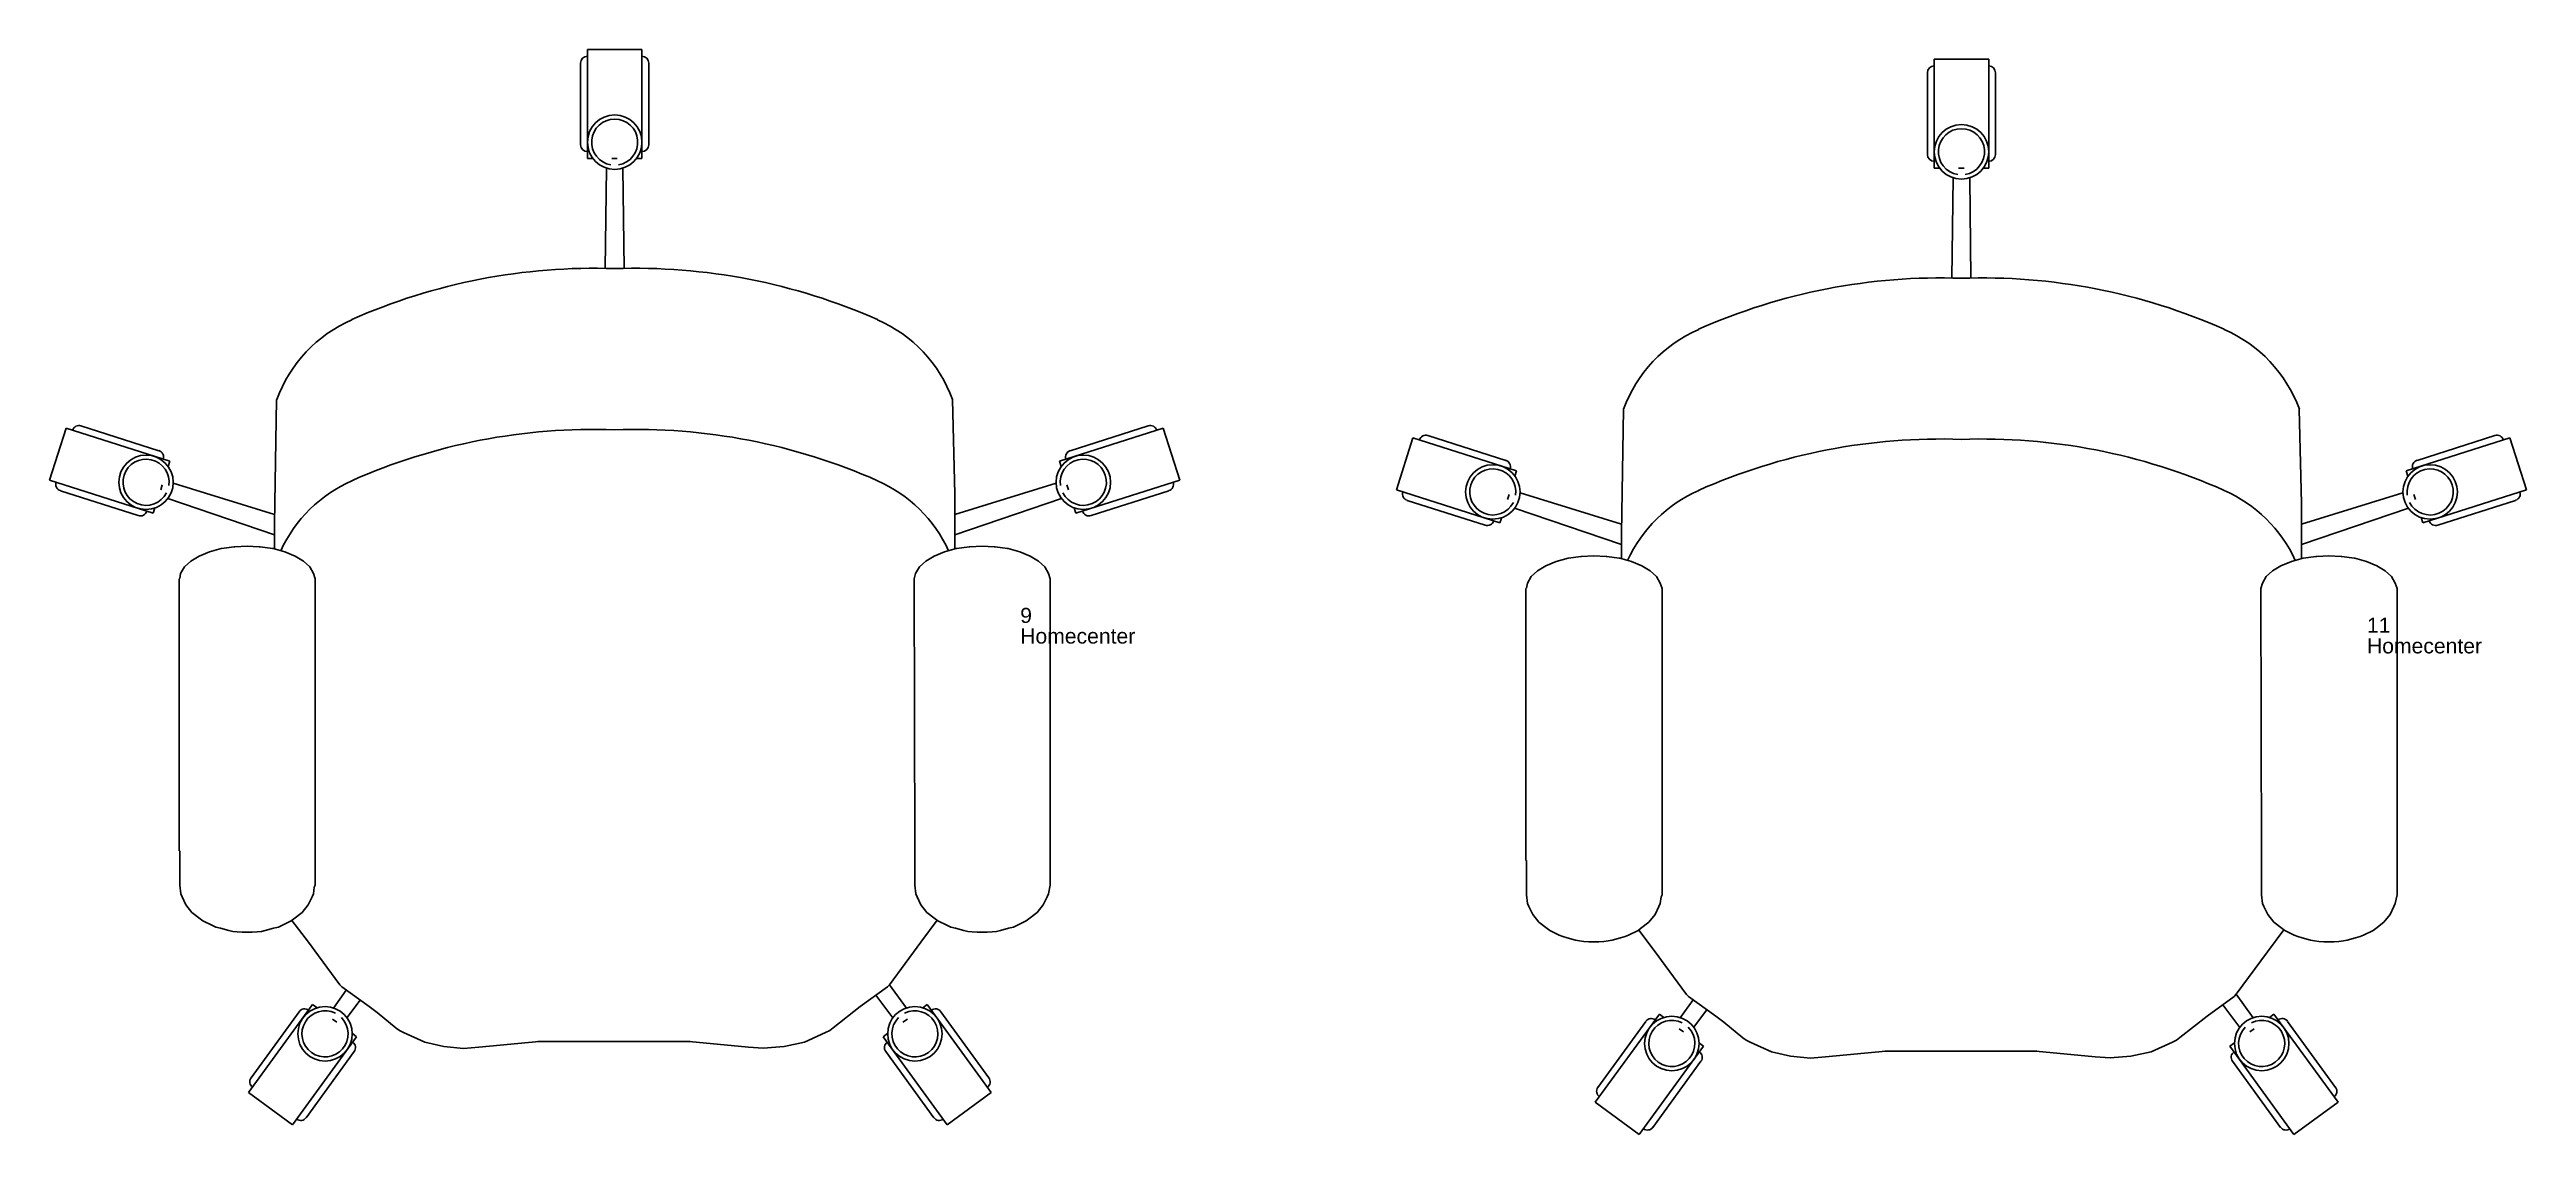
# Model space of a CAD drawing. Header units: inches. Extents: x 38 to 872, y -154 to 346.
# Drawn here: x 576.8 to 707.8, y 271 to 328.4 of the extents above; entities that cross this region are included whole.
import ezdxf

# ---------------------------------------------------------------- set-up
doc = ezdxf.new("R2010")
doc.units = ezdxf.units.IN
doc.header["$MEASUREMENT"] = 0
doc.styles.get("Standard").update_dxf_attribs({"font": 'arial.ttf'})

# ---------------------------------------------------------------- blocks, each defined once
blk = doc.blocks.new('Silla')
for p, q in [((-4.07, 41.02), (-1.19, 41.02)), ((-4.07, 41.02), (-4.07, 35.26)), ((-1.19, 41.02), (-1.19, 35.26)), ((-4.43, 35.98), (-4.43, 40.3)), ((-0.83, 35.98), (-0.83, 40.3)), ((-4.07, 35.26), (-3.77, 35.26)), ((-3.13, 29.44), (-3.07, 34.75)), ((-2.77, 35.26), (-2.48, 35.26)), ((-2.12, 29.44), (-2.19, 34.75)), ((-1.48, 35.26), (-1.19, 35.26)), ((-20.5, 22.51), (-20.62, 17.51)), ((15.25, 22.51), (15.36, 15.94)), ((-31.64, 20.99), (-32.52, 18.24)), ((-31.64, 20.99), (-26.16, 19.24)), ((-26.73, 19.8), (-30.85, 21.11)), ((26.39, 20.99), (20.9, 19.24)), ((21.48, 19.8), (25.6, 21.11)), ((26.39, 20.99), (27.26, 18.24)), ((-26.16, 19.24), (-26.25, 18.96)), ((20.9, 19.24), (20.99, 18.96)), ((-32.52, 18.24), (-27.03, 16.5)), ((-27.83, 16.37), (-31.94, 17.68)), ((-26.55, 18), (-26.64, 17.73)), ((-20.62, 15.35), (-26.27, 17.27)), ((-20.62, 16.43), (-25.98, 18.09)), ((-20.62, 17.51), (-20.62, 17.24)), ((-20.62, 17.24), (-20.62, 15.94)), ((15.36, 16.43), (20.72, 18.09)), ((15.36, 15.35), (21.01, 17.27)), ((21.3, 18), (21.38, 17.73)), ((27.26, 18.24), (21.78, 16.5)), ((22.57, 16.37), (26.69, 17.68)), ((-26.94, 16.78), (-27.03, 16.5)), ((-20.62, 15.94), (-20.62, 15.18)), ((15.36, 15.94), (15.36, 15.18)), ((21.69, 16.78), (21.78, 16.5)), ((-24.06, 14.45), (-24.6, 14.23)), ((-23.44, 14.62), (-24.06, 14.45)), ((-23.44, 14.62), (-23.41, 14.62)), ((-22.75, 14.72), (-23.41, 14.62)), ((-22.75, 14.72), (-22.71, 14.72)), ((-22.07, 14.75), (-22.71, 14.72)), ((-22.07, 14.75), (-21.42, 14.72)), ((-21.42, 14.72), (-21.38, 14.72)), ((-21.38, 14.72), (-20.72, 14.62)), ((-20.72, 14.62), (-20.7, 14.62)), ((-20.7, 14.62), (-20.08, 14.45)), ((-20.62, 15.18), (-20.62, 14.6)), ((-20.08, 14.45), (-19.53, 14.23)), ((14.82, 14.45), (14.28, 14.23)), ((15.44, 14.62), (14.82, 14.45)), ((15.36, 15.18), (15.36, 14.6)), ((15.44, 14.62), (15.47, 14.62)), ((16.13, 14.72), (15.47, 14.62)), ((16.13, 14.72), (16.17, 14.72)), ((16.81, 14.75), (16.17, 14.72)), ((16.81, 14.75), (17.46, 14.72)), ((17.46, 14.72), (17.5, 14.72)), ((17.5, 14.72), (18.16, 14.62)), ((18.16, 14.62), (18.18, 14.62)), ((18.18, 14.62), (18.8, 14.45)), ((18.8, 14.45), (19.35, 14.23)), ((-25.58, 13.31), (-25.67, 13.03)), ((-25.38, 13.65), (-25.58, 13.31)), ((-25.05, 13.96), (-25.38, 13.65)), ((-24.6, 14.23), (-25.05, 13.96)), ((-19.53, 14.23), (-19.09, 13.96)), ((-19.09, 13.96), (-18.75, 13.65)), ((-18.75, 13.65), (-18.55, 13.31)), ((-18.55, 13.31), (-18.47, 13.03)), ((13.3, 13.31), (13.21, 13.03)), ((13.5, 13.65), (13.3, 13.31)), ((13.83, 13.96), (13.5, 13.65)), ((14.28, 14.23), (13.83, 13.96)), ((19.35, 14.23), (19.79, 13.96)), ((19.79, 13.96), (20.13, 13.65)), ((20.13, 13.65), (20.33, 13.31)), ((20.33, 13.31), (20.38, 13.04)), ((-25.67, -1.36), (-25.67, 13.03)), ((-18.5, -1.36), (-18.47, 13.03)), ((13.21, -1.36), (13.21, 13.03)), ((20.41, -1.36), (20.41, 13.03)), ((-25.67, -1.36), (-25.67, -1.98)), ((-25.67, -1.98), (-25.67, -2.6)), ((-25.67, -2.6), (-25.67, -3.17)), ((-18.5, -1.36), (-18.5, -1.98)), ((-18.5, -1.98), (-18.5, -2.6)), ((-18.5, -2.6), (-18.5, -3.17)), ((13.21, -1.36), (13.21, -1.98)), ((13.21, -1.98), (13.21, -2.6)), ((13.21, -2.6), (13.21, -3.17)), ((20.38, -1.36), (20.38, -1.98)), ((20.38, -1.98), (20.38, -2.6)), ((20.38, -2.6), (20.38, -3.17)), ((-25.57, -3.63), (-25.67, -3.17)), ((-25.5, -3.79), (-25.57, -3.63)), ((-25.3, -4.22), (-25.5, -3.79)), ((-18.83, -4.22), (-18.63, -3.79)), ((-18.56, -3.63), (-18.63, -3.79)), ((-18.56, -3.63), (-18.5, -3.17)), ((-18.5, -3.17), (-18.5, -3.17)), ((13.21, -3.17), (13.26, -3.28)), ((13.31, -3.63), (13.26, -3.28)), ((13.38, -3.79), (13.31, -3.63)), ((13.58, -4.22), (13.38, -3.79)), ((20.05, -4.22), (20.25, -3.79)), ((20.32, -3.63), (20.25, -3.79)), ((20.32, -3.63), (20.38, -3.18)), ((20.38, -3.17), (20.38, -3.17)), ((-24.98, -4.62), (-25.3, -4.22)), ((-24.54, -4.96), (-24.98, -4.62)), ((-24.4, -5.07), (-24.54, -4.96)), ((-23.9, -5.31), (-24.4, -5.07)), ((-20.23, -5.31), (-19.73, -5.07)), ((-19.59, -4.96), (-19.73, -5.07)), ((-19.69, -5.03), (-18.82, -6.19)), ((-19.59, -4.96), (-19.15, -4.62)), ((-19.15, -4.62), (-18.83, -4.22)), ((14.44, -5.04), (13.57, -6.2)), ((13.9, -4.62), (13.58, -4.22)), ((14.34, -4.96), (13.9, -4.62)), ((14.48, -5.07), (14.34, -4.96)), ((14.98, -5.31), (14.48, -5.07)), ((18.65, -5.31), (19.15, -5.07)), ((19.29, -4.96), (19.15, -5.07)), ((19.29, -4.96), (19.73, -4.62)), ((19.73, -4.62), (20.05, -4.22)), ((-23.72, -5.39), (-23.9, -5.31)), ((-23.47, -5.46), (-23.72, -5.39)), ((-23.03, -5.58), (-23.47, -5.46)), ((-22.83, -5.62), (-23.03, -5.58)), ((-22.59, -5.65), (-22.83, -5.62)), ((-22.33, -5.67), (-22.59, -5.65)), ((-22.07, -5.67), (-22.33, -5.67)), ((-21.8, -5.67), (-22.07, -5.67)), ((-21.54, -5.65), (-21.8, -5.67)), ((-21.31, -5.62), (-21.54, -5.65)), ((-21.1, -5.58), (-21.31, -5.62)), ((-21.1, -5.58), (-20.66, -5.46)), ((-20.42, -5.39), (-20.66, -5.46)), ((-20.23, -5.31), (-20.42, -5.39)), ((-18.82, -6.19), (-17.16, -8.44)), ((13.57, -6.2), (13.04, -6.91)), ((15.16, -5.39), (14.98, -5.31)), ((15.41, -5.46), (15.16, -5.39)), ((15.85, -5.58), (15.41, -5.46)), ((16.05, -5.62), (15.85, -5.58)), ((16.29, -5.65), (16.05, -5.62)), ((16.55, -5.67), (16.29, -5.65)), ((16.81, -5.67), (16.55, -5.67)), ((17.08, -5.67), (16.81, -5.67)), ((17.34, -5.65), (17.08, -5.67)), ((17.57, -5.62), (17.34, -5.65)), ((17.78, -5.58), (17.57, -5.62)), ((17.78, -5.58), (18.22, -5.46)), ((18.46, -5.39), (18.22, -5.46)), ((18.65, -5.31), (18.46, -5.39)), ((13.04, -6.91), (11.91, -8.45)), ((-17.16, -8.44), (-18.06, -9.68)), ((-16.45, -8.99), (-17.35, -10.19)), ((-17.16, -8.44), (-17.06, -8.55)), ((-17.06, -8.55), (-15.62, -9.59)), ((11.81, -8.56), (10.36, -9.6)), ((11.57, -8.73), (12.25, -9.68)), ((11.81, -8.56), (11.91, -8.45)), ((-22.55, -14.15), (-19.16, -9.49)), ((-19.88, -9.87), (-22.42, -13.36)), ((-19.16, -9.49), (-18.93, -9.67)), ((-18.12, -10.26), (-17.88, -10.43)), ((-15.62, -9.59), (-14.18, -10.73)), ((9.94, -9.92), (8.93, -10.74)), ((10.36, -9.6), (9.94, -9.92)), ((10.84, -9.26), (11.54, -10.19)), ((12.3, -10.26), (12.07, -10.43)), ((13.35, -9.49), (13.11, -9.67)), ((16.74, -14.15), (13.35, -9.49)), ((14.06, -9.87), (16.6, -13.36)), ((-20.22, -15.85), (-16.83, -11.19)), ((-17.07, -11.01), (-16.83, -11.19)), ((-14.18, -10.73), (-14.01, -10.86)), ((-14.01, -10.86), (-13.79, -10.97)), ((-13.79, -10.97), (-12.67, -11.48)), ((-12.67, -11.48), (-11.59, -11.71)), ((-11.59, -11.71), (-10.49, -11.8)), ((-10.49, -11.8), (-9.7, -11.74)), ((-9.7, -11.74), (-6.57, -11.45)), ((-6.62, -11.45), (1.43, -11.45)), ((1.37, -11.45), (4.56, -11.75)), ((5.36, -11.81), (4.56, -11.75)), ((5.36, -11.81), (6.41, -11.71)), ((6.41, -11.71), (7.42, -11.48)), ((8.54, -10.97), (7.42, -11.48)), ((8.54, -10.97), (8.75, -10.86)), ((8.75, -10.86), (8.93, -10.74)), ((11.26, -11.01), (11.02, -11.19)), ((14.41, -15.85), (11.02, -11.19)), ((-16.97, -11.98), (-19.51, -15.48)), ((11.15, -11.98), (13.69, -15.48)), ((-22.55, -14.15), (-20.22, -15.85)), ((16.74, -14.15), (14.41, -15.85))]:
    blk.add_line(p, q)
for centre in [(-2.63, 36.12), (-27.42, 18.13), (22.16, 18.13), (-18.51, -11.04), (12.69, -11.04)]:
    blk.add_circle(centre, 1.44)
for centre, radius, start, end in [((-4.07, 40.3), 0.36, 90, 180), ((-1.19, 40.3), 0.36, 0, 90), ((-2.63, 36.12), 1.22, 279.4623, 260.5377), ((-4.07, 35.98), 0.36, 180, 270), ((-1.19, 35.98), 0.36, 270, 0), ((-3.7, -2.21), 31.66, 88.0553, 113.9054), ((-1.55, -2.21), 31.66, 66.0946, 91.9447), ((-13.56, 19.95), 7.4, 113.6677, 159.763), ((8.3, 19.95), 7.4, 20.237, 66.3323), ((-30.96, 20.77), 0.36, 72.3275, 162.3275), ((25.7, 20.77), 0.36, 17.6725, 107.6725), ((-26.84, 19.46), 0.36, 342.3275, 72.3275), ((-3.7, -10.73), 31.66, 88.0553, 113.9054), ((-1.55, -10.73), 31.66, 66.0946, 91.9447), ((21.59, 19.46), 0.36, 107.6725, 197.6725), ((-27.42, 18.13), 1.22, 351.7899, 332.8652), ((22.16, 18.13), 1.22, 207.1348, 188.2101), ((-31.83, 18.03), 0.36, 162.3275, 252.3275), ((-13.56, 11.43), 7.4, 113.6677, 155.3986), ((8.3, 11.43), 7.4, 24.6014, 66.3323), ((26.58, 18.03), 0.36, 287.6725, 17.6725), ((-27.72, 16.71), 0.36, 252.3275, 342.3275), ((22.46, 16.71), 0.36, 197.6725, 287.6725), ((-19.59, -10.08), 0.36, 54, 144), ((-18.51, -11.04), 1.22, 63.4623, 44.5377), ((12.69, -11.04), 1.22, 135.4623, 116.5377), ((13.77, -10.08), 0.36, 36, 126), ((-17.26, -11.77), 0.36, 324, 54), ((11.44, -11.77), 0.36, 126, 216), ((-22.13, -13.57), 0.36, 144, 234), ((16.31, -13.57), 0.36, 306, 36), ((-19.8, -15.26), 0.36, 234, 324), ((13.98, -15.26), 0.36, 216, 306)]:
    blk.add_arc(centre, radius, start, end)
for tag, p, flags in [('ID', (-24.08, 11.74), 5), ('COMODIDAD', (-24.12, 8.55), 2)]:
    blk.add_attdef(tag, p, '', height=0.8, dxfattribs=dict(flags=flags))
for tag, p in [('PUESTO', (-24.08, 10.69)), ('MARCA', (-24.08, 9.6))]:
    blk.add_attdef(tag, p, '', height=0.8)

msp = doc.modelspace()

# ---------------------------------------------------------------- block references
ref = msp.add_blockref('Silla', (604.09, 287.4), dxfattribs=dict(xscale=-1))
ref.add_attrib('PUESTO', '9', (628.17, 298.09), dxfattribs={"height": 0.8})
ref.add_attrib('MARCA', 'Homecenter', (628.17, 297), dxfattribs={"height": 0.8})
ref = msp.add_blockref('Silla', (675.33, 286.89), dxfattribs=dict(xscale=-1, rotation=359.9999999999994))
ref.add_attrib('PUESTO', '11', (699.41, 297.57), dxfattribs={"height": 0.8, "rotation": 360})
ref.add_attrib('MARCA', 'Homecenter', (699.41, 296.48), dxfattribs={"height": 0.8, "rotation": 360})

doc.saveas('drawing.dxf')
